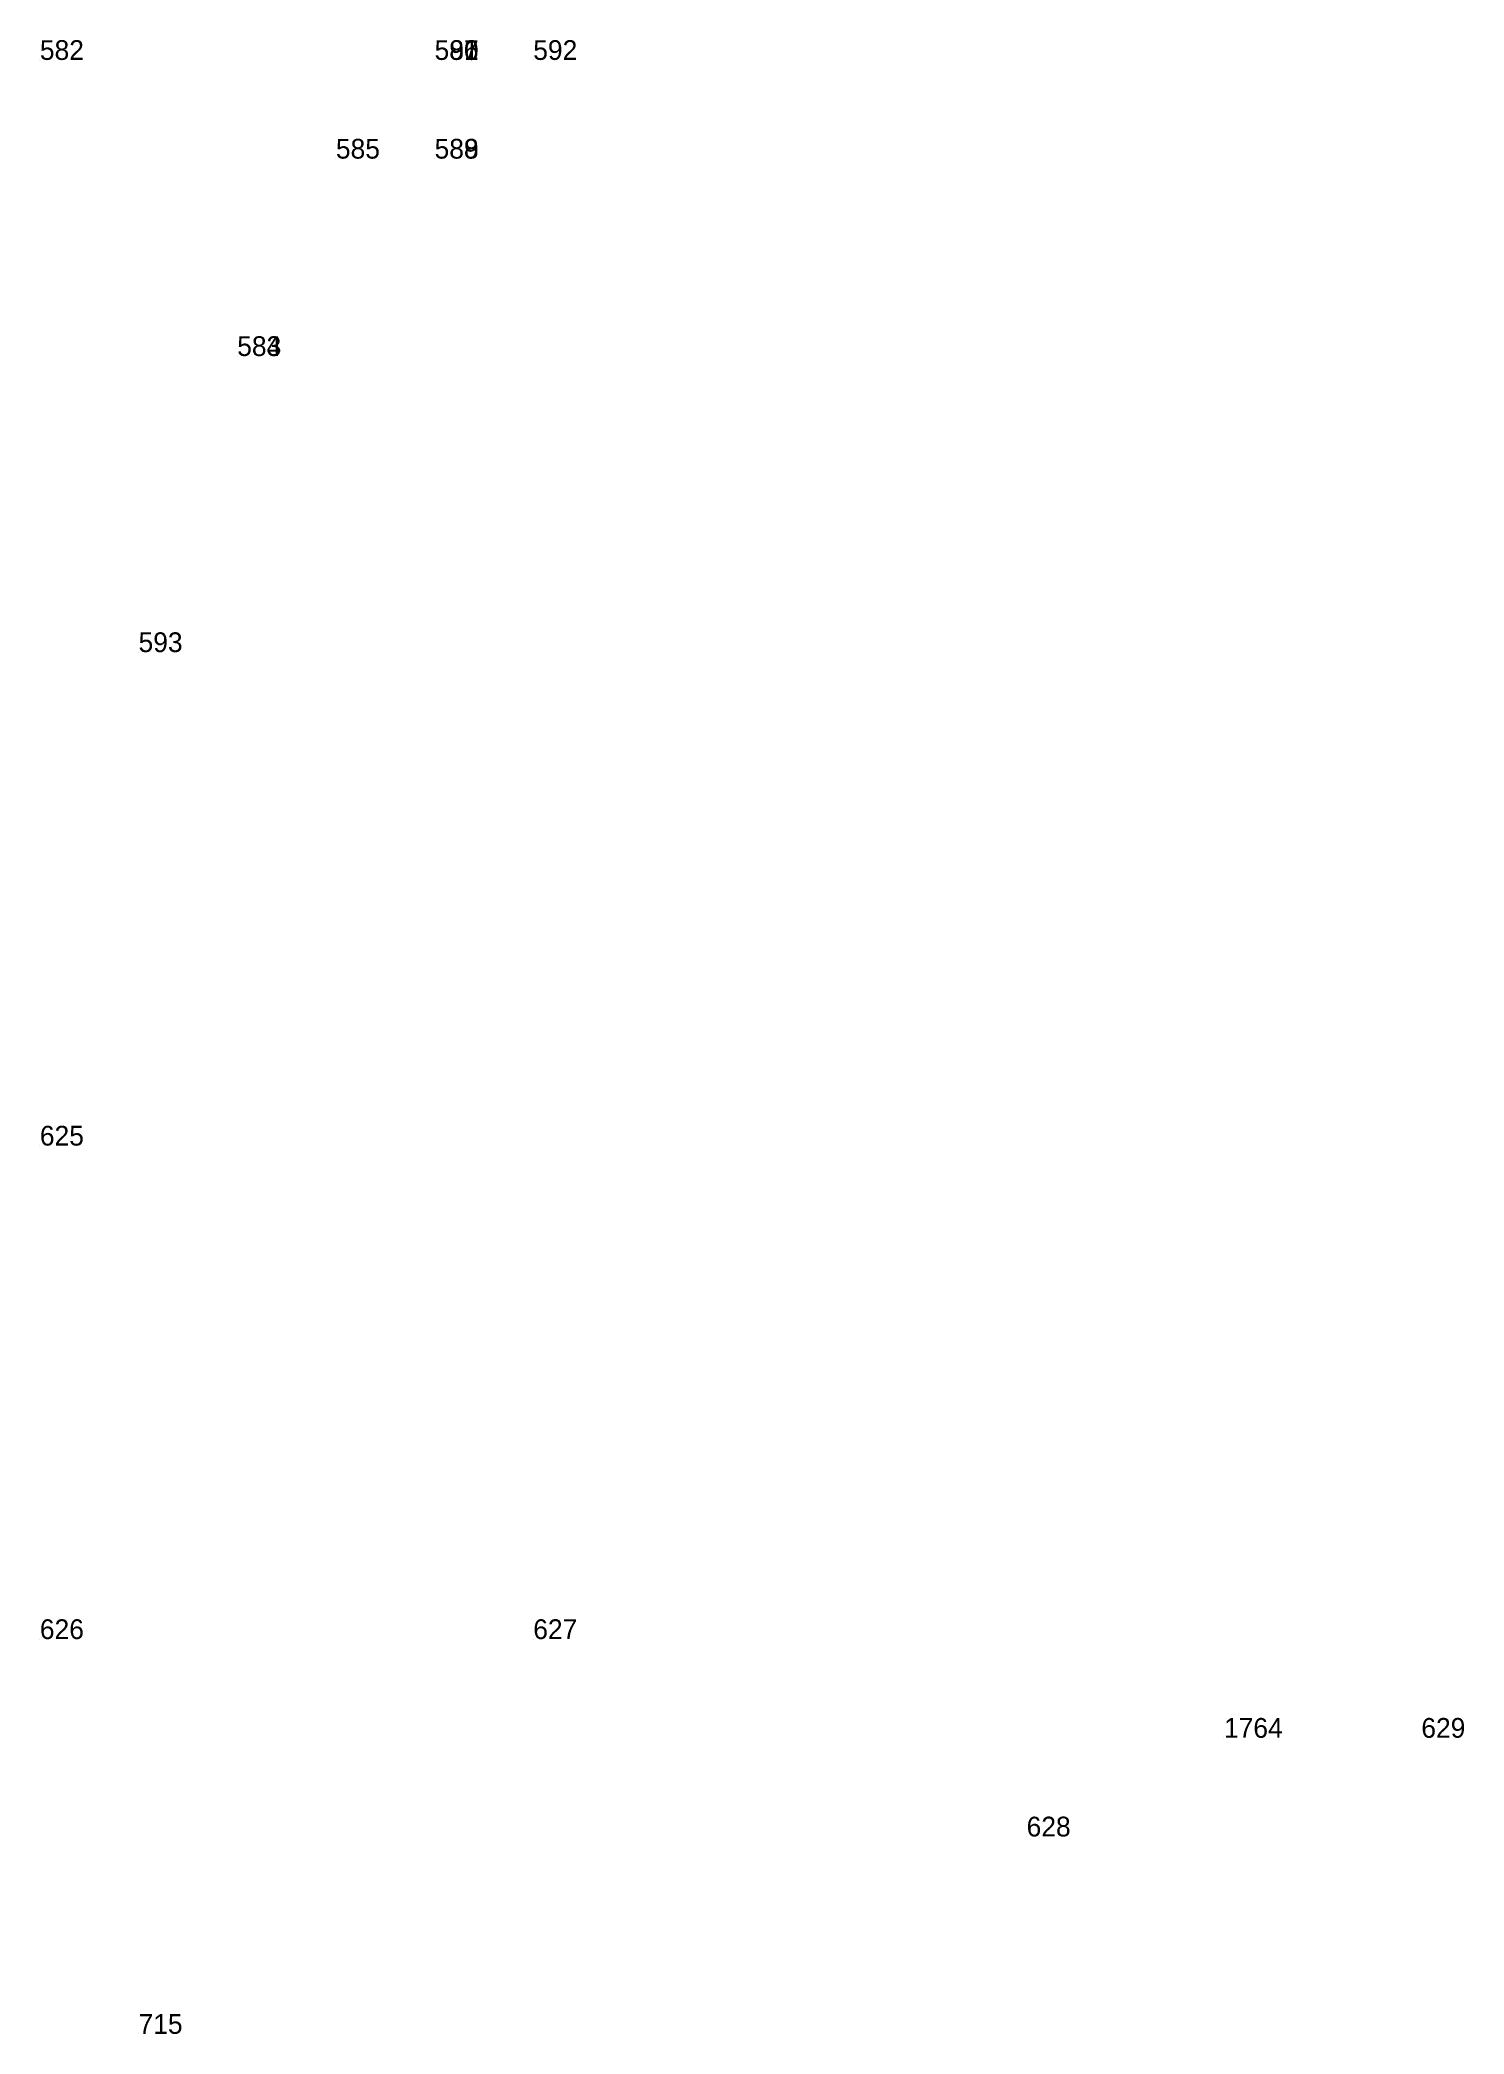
# Model space of a CAD drawing. Extents: x 535182 to 560328, y 1820963 to 1852759.
# Drawn here: x 548968 to 548982.43, y 1821054 to 1821074.2 of the extents above; entities that cross this region are included whole.
import ezdxf

# ---------------------------------------------------------------- set-up
doc = ezdxf.new("R2010")
doc.units = 0
doc.layers.add('Level 12', color=7, linetype='Continuous')
doc.layers.add('Level 7', color=7, linetype='Continuous')

msp = doc.modelspace()

# ---------------------------------------------------------------- texts
at = {"layer": 'Level 12'}
for s, p in [('582', (548968, 1821074)), ('586', (548972, 1821074)), ('587', (548972, 1821074)), ('590', (548972, 1821074)), ('591', (548972, 1821074)), ('592', (548973, 1821074)), ('585', (548971, 1821073)), ('588', (548972, 1821073)), ('589', (548972, 1821073)), ('583', (548970, 1821071)), ('584', (548970, 1821071)), ('593', (548969, 1821068)), ('625', (548968, 1821063)), ('626', (548968, 1821058)), ('627', (548973, 1821058)), ('1764', (548980, 1821057)), ('629', (548982, 1821057)), ('628', (548978, 1821056)), ('715', (548969, 1821054))]:
    msp.add_text(s, height=0.2, dxfattribs=at).set_placement(p)

# ---------------------------------------------------------------- linework, layer by layer
at = {"layer": 'Level 7'}
for p, q in [((548968, 1821074), (548968, 1821074)), ((548972, 1821074), (548972, 1821074)), ((548972, 1821074), (548972, 1821074)), ((548972, 1821074), (548972, 1821074)), ((548972, 1821074), (548972, 1821074)), ((548973, 1821074), (548973, 1821074)), ((548971, 1821073), (548971, 1821073)), ((548972, 1821073), (548972, 1821073)), ((548972, 1821073), (548972, 1821073)), ((548970, 1821071), (548970, 1821071)), ((548970, 1821071), (548970, 1821071)), ((548969, 1821068), (548969, 1821068)), ((548968, 1821063), (548968, 1821063)), ((548968, 1821058), (548968, 1821058)), ((548973, 1821058), (548973, 1821058)), ((548980, 1821057), (548980, 1821057)), ((548982, 1821057), (548982, 1821057)), ((548978, 1821056), (548978, 1821056)), ((548969, 1821054), (548969, 1821054))]:
    msp.add_line(p, q, dxfattribs=at)

msp.set_redraw_order([(e.dxf.handle, doc.entitydb.next_handle()) for e in msp.query("TEXT MTEXT ATTDEF DIMENSION ARC_DIMENSION")])  # texts and dimensions are drawn at this point

doc.saveas('drawing.dxf')
